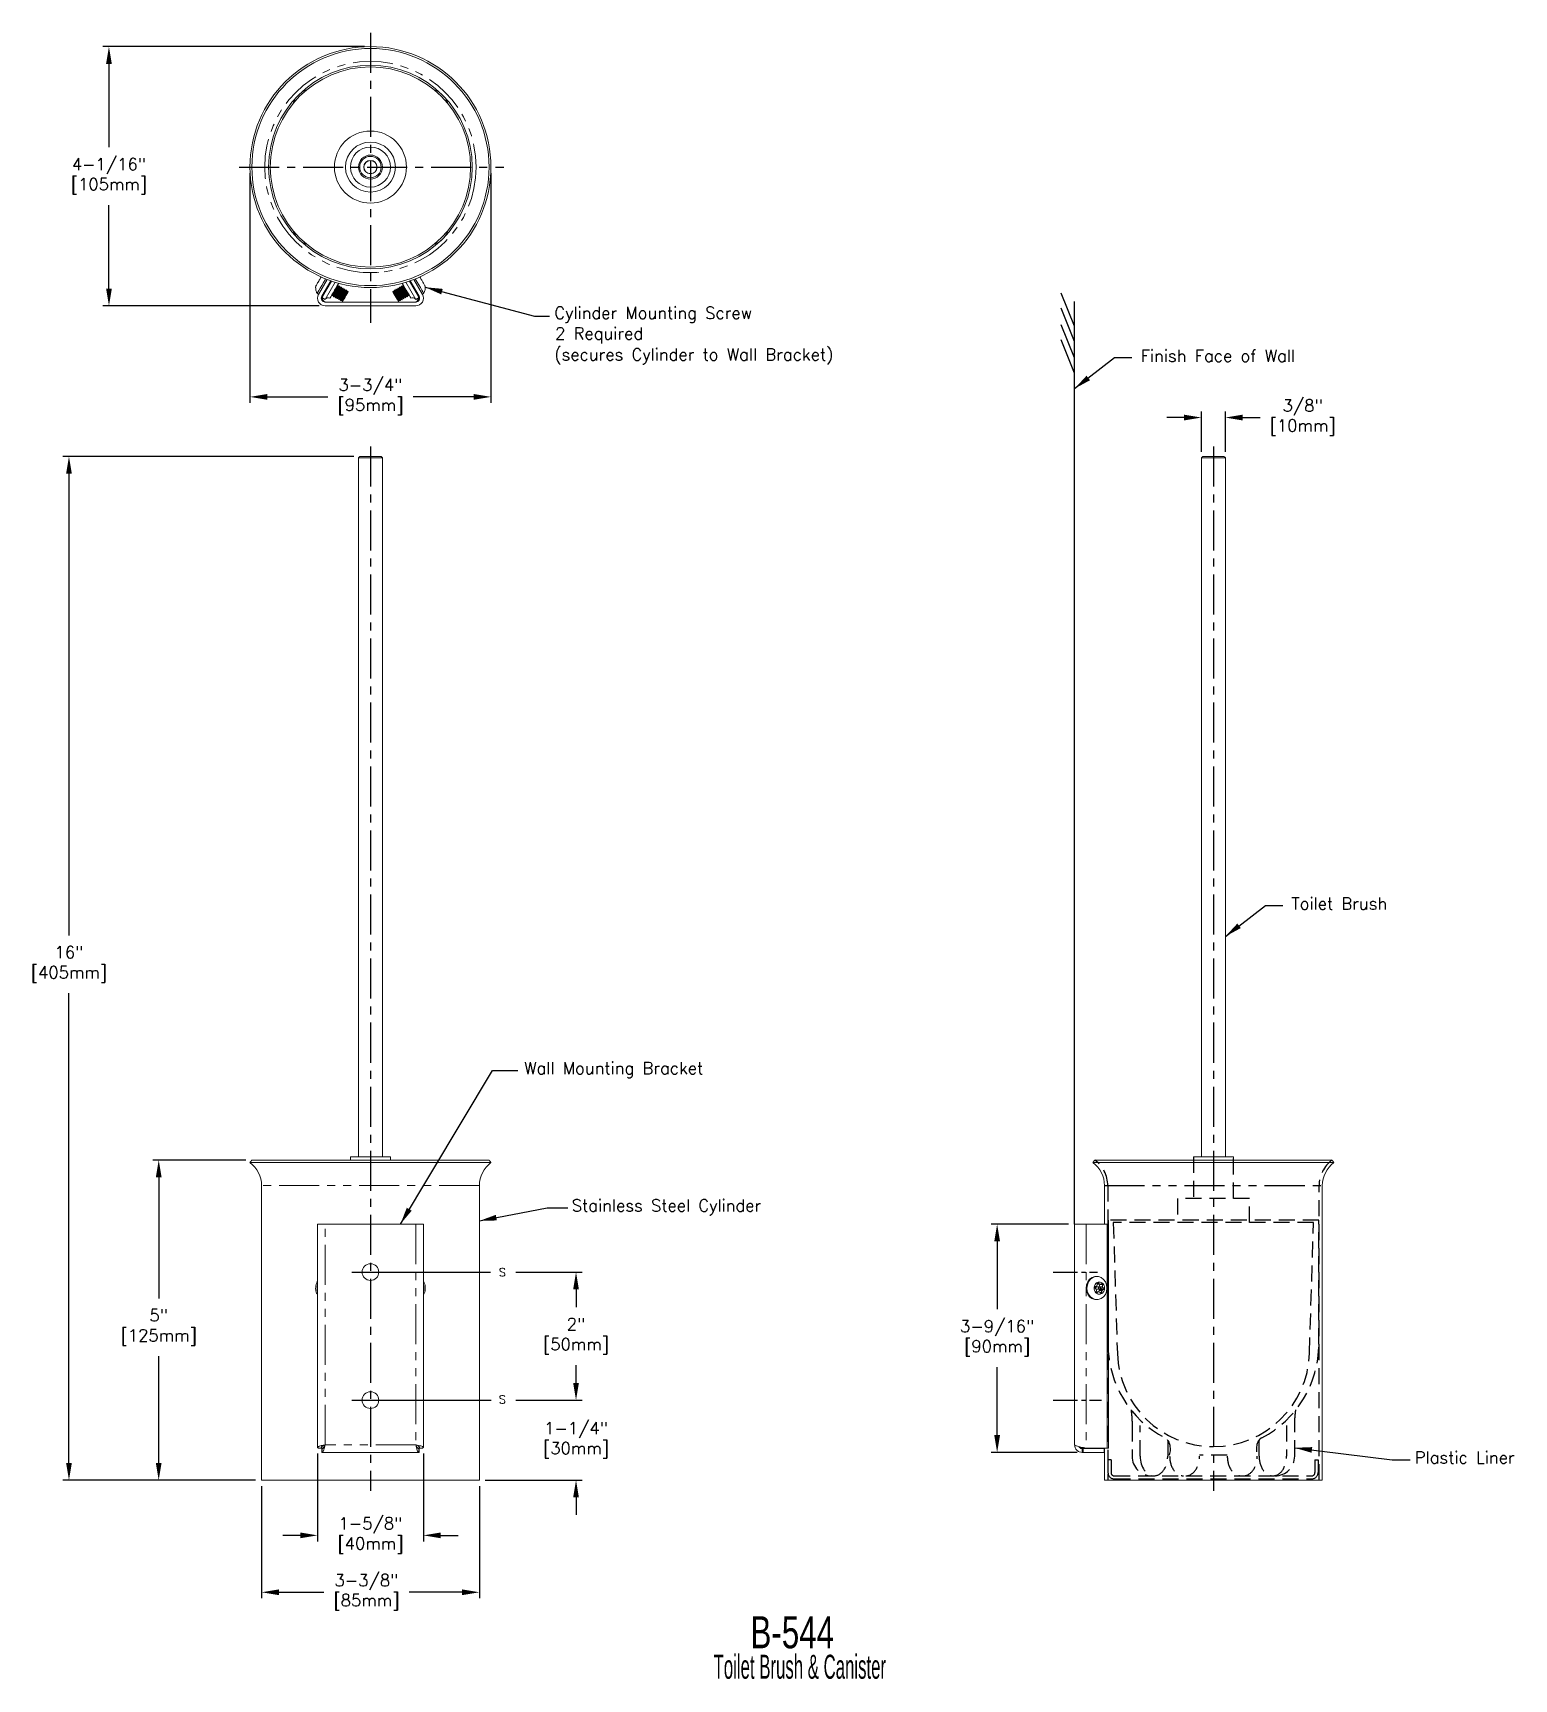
# Model space of a CAD drawing. Header units: inches. Extents: x 8.9 to 55.2, y -2.6 to 48.8.
import ezdxf

# ---------------------------------------------------------------- set-up
doc = ezdxf.new("R2010")
doc.units = ezdxf.units.IN
doc.header["$MEASUREMENT"] = 0
doc.header["$PDSIZE"] = -1
for name, pattern in [('CENTER', [2, 1.25, -0.25, 0.25, -0.25]), ('CENTER2', [1.125, 0.75, -0.125, 0.125, -0.125]), ('DASHED', [0.75, 0.5, -0.25]), ('PHANTOM', [2.5, 1.25, -0.25, 0.25, -0.25, 0.25, -0.25])]:
    doc.linetypes.add(name, pattern=pattern)
doc.layers.add('Obj.', color=4, linetype='Continuous')
doc.layers.add('Obj_DIM', color=1, linetype='Continuous')
doc.styles.add('SLDTEXTSTYLE0', font='arial.ttf', dxfattribs={"width": 0.7, "height": 1})
doc.styles.add('SLDTEXTSTYLE1', font='arial.ttf', dxfattribs={"width": 0.5, "height": 0.75})
doc.styles.get("Standard").update_dxf_attribs({"font": 'romans.shx'})
doc.dimstyles.get("Standard").update_dxf_attribs({"dimscale": 3, "dimtxt": 0.125, "dimasz": 0.18, "dimexe": 0.0625, "dimexo": 0.0625, "dimgap": 0.09, "dimtad": 0, "dimtih": 1, "dimtoh": 1, "dimdec": 4, "dimlfac": 0.5, "dimzin": 4, "dimdsep": 46, "dimlunit": 5, "dimtxsty": 'Standard', "dimcen": 0, "dimadec": 0, "dimazin": 1, "dimtfac": 1, "dimtdec": 4, "dimtofl": 0, "dimtmove": 0, "dimatfit": 3, "dimfxl": 1, "dimfrac": 2, "dimtolj": 1, "dimtzin": 0, "dimarcsym": 0})

msp = doc.modelspace()

# ---------------------------------------------------------------- texts
at = {"layer": 'Obj_DIM'}
for s, height, p in [('Cylinder Mounting Screw', 0.375, (25.19505, 39.89395)), ('2 Required', 0.375, (25.21897, 39.2531)), ('(secures Cylinder to Wall Bracket)', 0.375, (25.19505, 38.59673)), ('Finish Face of Wall', 0.375, (43.50358, 38.5549)), ('Toilet Brush', 0.375, (48.21319, 21.44403)), ('Wall Mounting Bracket', 0.375, (24.25108, 16.3065)), ('Stainless Steel Cylinder', 0.375, (25.73937, 12.01604)), ('S', 0.25, (23.46479, 9.99187)), ('S', 0.25, (23.46479, 6.021)), ('Plastic Liner', 0.375, (52.06238, 4.14472))]:
    msp.add_text(s, height=height, dxfattribs=at).set_placement(p)
for s, height, style, width, p in [('B-544', 1, 'SLDTEXTSTYLE0', 0.7, (31.32043, -1.62734)), ('Toilet Brush & Canister', 0.75, 'SLDTEXTSTYLE1', 0.5, (30.16759, -2.57872))]:
    msp.add_text(s, height=height, dxfattribs=dict(at, style=style, width=width)).set_placement(p)

# ---------------------------------------------------------------- blocks, each defined once
blk = doc.blocks.new('*D4')
at = {"layer": 'Defpoints', "color": 0}
for p in [(16.053, 3.623), (22.853, 3.623), (22.853, 0.122)]:
    blk.add_point(p, dxfattribs=at)
at = {"layer": 'Obj_DIM', "color": 0, "lineweight": -2}
for p, q in [((16.053, 3.435), (16.053, -0.066)), ((22.853, 3.435), (22.853, -0.066)), ((16.593, 0.122), (17.995, 0.122)), ((22.313, 0.122), (20.66, 0.122))]:
    blk.add_line(p, q, dxfattribs=at)
at = {"layer": 'Obj_DIM', "color": 0}
for points in [[(16.593, 0.212), (16.593, 0.032), (16.053, 0.122)], [(22.313, 0.212), (22.313, 0.032), (22.853, 0.122)]]:
    blk.add_solid(points, dxfattribs=at)
at = {"layer": 'Obj_DIM', "color": 0, "insert": (19.328, 0.122), "char_height": 0.375, "attachment_point": 5}
blk.add_mtext('\\A1;3-3/8"\\P[85mm]', dxfattribs=at)
blk = doc.blocks.new('*D5')
at = {"layer": 'Defpoints', "color": 0}
for p in [(15.75, 13.623), (12.841, 3.623), (16.053, 3.623)]:
    blk.add_point(p, dxfattribs=at)
at = {"layer": 'Obj_DIM', "color": 0, "lineweight": -2}
for p, q in [((15.563, 13.623), (12.654, 13.623)), ((12.841, 13.083), (12.841, 9.301)), ((12.841, 4.163), (12.841, 7.493)), ((15.865, 3.623), (12.654, 3.623))]:
    blk.add_line(p, q, dxfattribs=at)
at = {"layer": 'Obj_DIM', "color": 0}
for points in [[(12.751, 13.083), (12.931, 13.083), (12.841, 13.623)], [(12.751, 4.163), (12.931, 4.163), (12.841, 3.623)]]:
    blk.add_solid(points, dxfattribs=at)
at = {"layer": 'Obj_DIM', "color": 0, "insert": (12.841, 8.397), "char_height": 0.375, "attachment_point": 5}
blk.add_mtext('\\A1;5"\\P[125mm]', dxfattribs=at)
blk = doc.blocks.new('*D6')
at = {"layer": 'Defpoints', "color": 0}
for p in [(19.118, 35.596), (10.038, 3.623), (16.053, 3.623)]:
    blk.add_point(p, dxfattribs=at)
at = {"layer": 'Obj_DIM', "color": 0, "lineweight": -2}
for p, q in [((18.93, 35.596), (9.851, 35.596)), ((10.038, 35.056), (10.038, 20.639)), ((10.038, 4.163), (10.038, 18.831)), ((15.865, 3.623), (9.851, 3.623))]:
    blk.add_line(p, q, dxfattribs=at)
at = {"layer": 'Obj_DIM', "color": 0}
for points in [[(9.948, 35.056), (10.128, 35.056), (10.038, 35.596)], [(9.948, 4.163), (10.128, 4.163), (10.038, 3.623)]]:
    blk.add_solid(points, dxfattribs=at)
at = {"layer": 'Obj_DIM', "color": 0, "insert": (10.038, 19.735), "char_height": 0.375, "attachment_point": 5}
blk.add_mtext('\\A1;16"\\P[405mm]', dxfattribs=at)
blk = doc.blocks.new('*D8')
at = {"layer": 'Defpoints', "color": 0}
for p in [(23.804, 10.123), (25.872, 10.123), (23.804, 6.123)]:
    blk.add_point(p, dxfattribs=at)
at = {"layer": 'Obj_DIM', "color": 0, "lineweight": -2}
for p, q in [((23.991, 10.123), (26.06, 10.123)), ((25.872, 9.583), (25.872, 9.026)), ((25.872, 6.663), (25.872, 7.219)), ((23.991, 6.123), (26.06, 6.123))]:
    blk.add_line(p, q, dxfattribs=at)
at = {"layer": 'Obj_DIM', "color": 0}
for points in [[(25.782, 9.583), (25.962, 9.583), (25.872, 10.123)], [(25.782, 6.663), (25.962, 6.663), (25.872, 6.123)]]:
    blk.add_solid(points, dxfattribs=at)
at = {"layer": 'Obj_DIM', "color": 0, "insert": (25.872, 8.123), "char_height": 0.375, "attachment_point": 5}
blk.add_mtext('\\A1;2"\\P[50mm]', dxfattribs=at)
blk = doc.blocks.new('*D9')
at = {"layer": 'Defpoints', "color": 0, "ltscale": 2}
for p in [(23.804, 6.123), (25.872, 6.123), (22.853, 3.623)]:
    blk.add_point(p, dxfattribs=at)
at = {"layer": 'Obj_DIM', "color": 0, "lineweight": -2, "ltscale": 2}
for p, q in [((25.872, 6.663), (25.872, 7.203)), ((23.991, 6.123), (26.06, 6.123)), ((23.04, 3.623), (26.06, 3.623)), ((25.872, 3.083), (25.872, 2.543))]:
    blk.add_line(p, q, dxfattribs=at)
at = {"layer": 'Obj_DIM', "color": 0, "ltscale": 2}
for points in [[(25.782, 6.663), (25.962, 6.663), (25.872, 6.123)], [(25.782, 3.083), (25.962, 3.083), (25.872, 3.623)]]:
    blk.add_solid(points, dxfattribs=at)
at = {"layer": 'Obj_DIM', "color": 0, "ltscale": 2, "insert": (25.872, 4.873), "char_height": 0.375, "attachment_point": 5}
blk.add_mtext('\\A1;1-1/4"\\P[30mm]', dxfattribs=at)
blk = doc.blocks.new('*D10')
at = {"layer": 'Defpoints', "color": 0}
for p in [(15.69, 44.637), (23.216, 44.637), (23.216, 37.459)]:
    blk.add_point(p, dxfattribs=at)
at = {"layer": 'Obj_DIM', "color": 0, "lineweight": -2}
for p, q in [((15.69, 44.449), (15.69, 37.272)), ((23.216, 44.449), (23.216, 37.272)), ((16.23, 37.459), (18.12, 37.459)), ((22.676, 37.459), (20.785, 37.459))]:
    blk.add_line(p, q, dxfattribs=at)
at = {"layer": 'Obj_DIM', "color": 0}
for points in [[(16.23, 37.549), (16.23, 37.369), (15.69, 37.459)], [(22.676, 37.549), (22.676, 37.369), (23.216, 37.459)]]:
    blk.add_solid(points, dxfattribs=at)
at = {"layer": 'Obj_DIM', "color": 0, "insert": (19.453, 37.459), "char_height": 0.375, "attachment_point": 5}
blk.add_mtext('\\A1;3-3/4"\\P[95mm]', dxfattribs=at)
blk = doc.blocks.new('*D12')
at = {"layer": 'Defpoints', "color": 0}
for p in [(17.799, 4.649), (21.107, 4.649), (21.107, 1.899)]:
    blk.add_point(p, dxfattribs=at)
at = {"layer": 'Obj_DIM', "color": 0, "lineweight": -2}
for p, q in [((17.799, 4.461), (17.799, 1.711)), ((21.107, 4.461), (21.107, 1.711)), ((17.259, 1.899), (16.719, 1.899)), ((21.647, 1.899), (22.187, 1.899))]:
    blk.add_line(p, q, dxfattribs=at)
at = {"layer": 'Obj_DIM', "color": 0}
for points in [[(17.259, 1.989), (17.259, 1.809), (17.799, 1.899)], [(21.647, 1.989), (21.647, 1.809), (21.107, 1.899)]]:
    blk.add_solid(points, dxfattribs=at)
at = {"layer": 'Obj_DIM', "color": 0, "insert": (19.453, 1.899), "char_height": 0.375, "attachment_point": 5}
blk.add_mtext('\\A1;1-5/8"\\P[40mm]', dxfattribs=at)
blk = doc.blocks.new('*D13')
at = {"layer": 'Defpoints', "color": 0}
for p in [(19.453, 48.399), (11.287, 40.302), (18.038, 40.302)]:
    blk.add_point(p, dxfattribs=at)
at = {"layer": 'Obj_DIM', "color": 0, "lineweight": -2}
for p, q in [((19.265, 48.399), (11.1, 48.399)), ((11.287, 47.859), (11.287, 45.255)), ((11.287, 40.842), (11.287, 43.447)), ((17.85, 40.302), (11.1, 40.302))]:
    blk.add_line(p, q, dxfattribs=at)
at = {"layer": 'Obj_DIM', "color": 0}
for points in [[(11.197, 47.859), (11.377, 47.859), (11.287, 48.399)], [(11.197, 40.842), (11.377, 40.842), (11.287, 40.302)]]:
    blk.add_solid(points, dxfattribs=at)
at = {"layer": 'Obj_DIM', "color": 0, "insert": (11.287, 44.351), "char_height": 0.375, "attachment_point": 5}
blk.add_mtext('\\A1;4-1/16"\\P[105mm]', dxfattribs=at)
blk = doc.blocks.new('*D14')
at = {"layer": 'Defpoints', "color": 0}
for p in [(41.441, 11.623), (39.022, 4.489), (41.712, 4.489)]:
    blk.add_point(p, dxfattribs=at)
at = {"layer": 'Obj_DIM', "color": 0, "lineweight": -2}
for p, q in [((41.253, 11.623), (38.834, 11.623)), ((39.022, 11.083), (39.022, 8.96)), ((39.022, 5.029), (39.022, 7.152)), ((41.524, 4.489), (38.834, 4.489))]:
    blk.add_line(p, q, dxfattribs=at)
at = {"layer": 'Obj_DIM', "color": 0}
for points in [[(38.932, 11.083), (39.112, 11.083), (39.022, 11.623)], [(38.932, 5.029), (39.112, 5.029), (39.022, 4.489)]]:
    blk.add_solid(points, dxfattribs=at)
at = {"layer": 'Obj_DIM', "color": 0, "insert": (39.022, 8.056), "char_height": 0.375, "attachment_point": 5}
blk.add_mtext('\\A1;3-9/16"\\P[90mm]', dxfattribs=at)
blk = doc.blocks.new('*D15')
at = {"layer": 'Defpoints', "color": 0}
for p in [(46.151, 36.813), (45.401, 35.556), (46.151, 35.556)]:
    blk.add_point(p, dxfattribs=at)
at = {"layer": 'Obj_DIM', "color": 0, "lineweight": -2}
for p, q in [((44.861, 36.813), (44.321, 36.813)), ((45.401, 35.743), (45.401, 37)), ((46.151, 35.743), (46.151, 37)), ((46.691, 36.813), (47.231, 36.813))]:
    blk.add_line(p, q, dxfattribs=at)
at = {"layer": 'Obj_DIM', "color": 0}
for points in [[(44.861, 36.903), (44.861, 36.723), (45.401, 36.813)], [(46.691, 36.903), (46.691, 36.723), (46.151, 36.813)]]:
    blk.add_solid(points, dxfattribs=at)
at = {"layer": 'Obj_DIM', "color": 0, "insert": (48.563, 36.813), "char_height": 0.375, "attachment_point": 5}
blk.add_mtext('\\A1;3/8"\\P[10mm]', dxfattribs=at)

# ---------------------------------------------------------------- dimensions: what is measured, and where the dimension line sits
at = {"layer": 'Obj_DIM'}
dim = msp.add_linear_dim(base=(11.28726, 40.30213), p1=(19.45295, 48.39936), p2=(18.03795, 40.30213), angle=90, text='4-1/16"\\P[105mm]', dimstyle='Standard', override={"dimpost": '"\\X'}, dxfattribs=at)
dim.commit()
dim.dimension.update_dxf_attribs({"geometry": '*D13', "text_midpoint": (11.28726, 44.35074)})
for base, p1, p2, text, picture, middle in [((23.21558, 37.45912), (15.69032, 44.63673), (23.21558, 44.63673), '3-3/4"\\P[95mm]', '*D10', (19.45295, 37.45912)), ((21.10715, 1.8989), (17.79875, 4.64887), (21.10715, 4.64887), '1-5/8"\\P[40mm]', '*D12', (19.45295, 1.8989)), ((22.85295, 0.12159), (16.05295, 3.62256), (22.85295, 3.62256), '3-3/8"\\P[85mm]', '*D4', (19.32795, 0.12159))]:
    dim = msp.add_linear_dim(base=base, p1=p1, p2=p2, text=text, dimstyle='Standard', override={"dimpost": '"\\X'}, dxfattribs=at)
    dim.commit()
    dim.dimension.update_dxf_attribs({"geometry": picture, "text_midpoint": middle, "dimtype": 160})
dim = msp.add_linear_dim(base=(46.15053, 36.81278), p1=(45.40053, 35.55559), p2=(46.15053, 35.55559), text='3/8"\\P[10mm]', dimstyle='Standard', override={"dimpost": '"\\X'}, dxfattribs=at)
dim.commit()
dim.dimension.update_dxf_attribs({"geometry": '*D15', "text_midpoint": (48.56303, 36.81278)})
for base, p1, p2, text, picture, middle in [((10.03803, 3.62256), (19.11795, 35.59559), (16.05295, 3.62256), '16"\\P[405mm]', '*D6', (10.03803, 19.73464)), ((12.84114, 3.62256), (15.75003, 13.62256), (16.05295, 3.62256), '5"\\P[125mm]', '*D5', (12.84114, 8.39739)), ((39.02181, 4.48876), (41.44092, 11.62256), (41.71164, 4.48876), '3-9/16"\\P[90mm]', '*D14', (39.02181, 8.05566)), ((25.87247, 10.12256), (23.80352, 6.12256), (23.80352, 10.12256), '2"\\P[50mm]', '*D8', (25.87247, 8.12256))]:
    dim = msp.add_linear_dim(base=base, p1=p1, p2=p2, angle=90, text=text, dimstyle='Standard', override={"dimpost": '"\\X'}, dxfattribs=at)
    dim.commit()
    dim.dimension.update_dxf_attribs({"geometry": picture, "text_midpoint": middle, "dimtype": 160})
at = {"layer": 'Obj_DIM', "ltscale": 2}
dim = msp.add_linear_dim(base=(25.87247, 6.12256), p1=(22.85295, 3.62256), p2=(23.80352, 6.12256), angle=90, text='1-1/4"\\P[30mm]', dimstyle='Standard', override={"dimpost": '"\\X'}, dxfattribs=at)
dim.commit()
dim.dimension.update_dxf_attribs({"geometry": '*D9', "text_midpoint": (25.87247, 4.87256)})

# ---------------------------------------------------------------- linework, layer by layer
at = {"layer": 'Obj.', "linetype": 'Continuous', "lineweight": 15}
for p, q in [((19.20295, 41.34621), (19.20295, 41.35624)), ((19.67623, 41.34429), (19.22967, 41.34429)), ((19.70295, 41.35624), (19.70295, 41.34621)), ((20.91032, 41.04635), (20.85363, 41.14453)), ((18.09932, 41.12603), (17.8308, 40.66093)), ((18.23292, 41.07739), (17.93348, 40.55874)), ((18.21327, 41.08419), (17.93437, 40.60113)), ((18.03305, 40.74374), (17.93437, 40.57284)), ((18.34922, 41.03963), (18.03705, 40.49894)), ((18.22688, 41.07947), (18.22305, 41.07283)), ((18.22413, 41.06218), (18.23292, 41.07739)), ((20.55668, 41.03963), (20.86885, 40.49894)), ((20.67298, 41.07739), (20.97243, 40.55874)), ((20.68177, 41.06218), (20.67298, 41.07739)), ((20.67903, 41.07947), (20.68286, 41.07283)), ((20.69263, 41.08419), (20.97153, 40.60113)), ((20.80658, 41.12603), (21.0751, 40.66093)), ((20.87286, 40.74374), (20.97153, 40.57284)), ((17.93348, 40.55874), (18.03705, 40.49894)), ((17.93437, 40.57284), (17.93701, 40.56487)), ((17.94035, 40.55478), (17.94479, 40.54133)), ((18.03795, 40.42173), (20.86795, 40.42173)), ((18.03795, 40.30213), (20.86795, 40.30213)), ((20.97243, 40.55874), (20.86885, 40.49894)), ((20.96111, 40.54133), (20.96556, 40.55478)), ((20.96889, 40.56487), (20.97153, 40.57284)), ((19.82795, 35.55559), (19.07795, 35.55559)), ((19.11795, 35.59559), (19.78795, 35.59559)), ((46.15053, 35.55559), (45.40053, 35.55559)), ((45.44053, 35.59559), (46.11053, 35.59559)), ((23.21558, 13.54234), (15.69032, 13.54234)), ((23.15587, 13.62256), (15.75003, 13.62256)), ((18.82795, 13.72059), (20.07795, 13.72059)), ((49.53815, 13.54234), (42.0129, 13.54234)), ((49.47845, 13.62256), (42.07261, 13.62256)), ((45.15053, 13.72059), (46.40053, 13.72059)), ((17.79875, 11.62256), (18.03795, 11.62256)), ((17.93437, 11.62256), (17.91835, 11.62256)), ((18.03795, 11.62256), (20.86795, 11.62256)), ((20.86795, 11.62256), (21.10715, 11.62256)), ((20.98755, 11.62256), (20.97153, 11.62256)), ((41.44092, 11.62256), (41.79972, 11.62256)), ((41.44092, 11.62256), (41.44092, 4.72796)), ((42.46037, 11.62256), (41.79972, 11.62256)), ((42.46037, 11.62256), (42.50039, 11.62256)), ((42.46037, 4.6225), (42.46037, 11.62256)), ((42.50039, 11.62256), (42.50039, 4.62256)), ((42.18399, 9.77528), (42.15094, 9.77528)), ((42.06777, 9.26552), (42.09277, 9.26552)), ((42.11396, 9.26156), (42.06777, 9.26552)), ((42.12193, 9.48695), (42.1467, 9.48695)), ((42.12403, 9.58834), (42.21053, 9.58834)), ((42.12403, 9.58834), (42.12846, 9.58796)), ((42.23045, 9.74233), (42.14783, 9.74233)), ((42.21054, 9.54718), (42.29704, 9.54718)), ((42.31253, 9.66695), (42.22603, 9.66695)), ((42.31402, 9.72988), (42.22752, 9.72988)), ((42.23219, 9.48649), (42.28253, 9.48649)), ((42.34498, 9.57716), (42.25848, 9.57716)), ((42.35079, 9.6221), (42.2643, 9.6221)), ((17.93348, 4.67424), (17.93348, 4.62256)), ((18.03705, 4.72758), (18.03705, 4.72615)), ((20.97243, 4.67326), (20.97243, 4.62256)), ((41.63774, 4.65787), (41.63774, 4.62256)), ((41.69754, 4.6415), (41.69754, 4.62256)), ((17.93348, 4.62256), (17.97255, 4.62256)), ((17.93437, 4.6225), (17.9725, 4.6225)), ((17.93437, 4.48876), (17.93437, 4.60836)), ((17.93437, 4.60836), (17.94479, 4.60836)), ((17.94479, 4.48876), (17.93437, 4.48876)), ((20.96111, 4.48876), (17.94479, 4.48876)), ((20.97243, 4.62256), (20.93324, 4.62256)), ((20.97153, 4.6225), (20.93329, 4.6225)), ((20.96111, 4.60836), (20.97153, 4.60836)), ((20.96111, 4.48876), (20.97153, 4.48876)), ((20.97153, 4.60836), (20.97153, 4.48876)), ((41.69754, 4.62256), (41.63774, 4.62256)), ((41.68012, 4.60836), (41.71164, 4.60836)), ((41.68012, 4.48876), (41.71164, 4.48876)), ((41.69754, 4.62256), (41.72614, 4.62256)), ((41.71164, 4.60836), (41.71164, 4.48876)), ((42.36052, 4.60836), (41.71164, 4.60836)), ((41.71164, 4.48876), (42.36052, 4.48876)), ((41.79972, 4.6225), (42.46037, 4.6225)), ((42.36052, 4.48876), (42.36052, 4.60836)), ((42.50039, 4.62256), (42.46037, 4.62256)), ((22.85295, 3.62256), (16.05295, 3.62256)), ((49.17553, 3.62256), (42.37553, 3.62256))]:
    msp.add_line(p, q, dxfattribs=at)
at = {"layer": 'Obj.', "linetype": 'DASHED'}
for p, q in [((45.15053, 13.72059), (45.15053, 12.42059)), ((46.40053, 12.42059), (46.40053, 13.72059)), ((42.47553, 12.82353), (42.47553, 3.62256)), ((46.90053, 12.42059), (44.65053, 12.42059)), ((44.65053, 12.42059), (44.65053, 11.67059)), ((46.90053, 11.67059), (46.90053, 12.42059)), ((49.07553, 3.62256), (49.07553, 12.82353)), ((49.06553, 11.74816), (42.48553, 11.74816)), ((42.48553, 11.74816), (42.48553, 7.86816)), ((48.90229, 11.67059), (42.64876, 11.67059)), ((42.64876, 11.67059), (42.77553, 7.57908)), ((48.77553, 7.57908), (48.90229, 11.67059)), ((49.06553, 7.86816), (49.06553, 11.74816)), ((43.23626, 5.33079), (43.23626, 4.37016)), ((43.49122, 4.37016), (43.49122, 5.33079)), ((48.05984, 5.33079), (48.05984, 4.37016)), ((48.3148, 4.37016), (48.3148, 5.33079)), ((44.34889, 4.87391), (44.34889, 4.37016)), ((47.20216, 4.37016), (47.20216, 4.87391)), ((42.48309, 4.25816), (42.48309, 3.86256)), ((42.57869, 4.25816), (42.48309, 4.25816)), ((42.57869, 4.25816), (42.57869, 3.85816)), ((46.20828, 4.40556), (45.34278, 4.40556)), ((48.94749, 4.25816), (48.94749, 3.85816)), ((48.94749, 4.25816), (49.04309, 4.25816)), ((49.04309, 4.25816), (49.04309, 3.86256)), ((42.67869, 3.75816), (48.84749, 3.75816)), ((42.68309, 3.66256), (48.84309, 3.66256))]:
    msp.add_line(p, q, dxfattribs=at)
at = {"layer": 'Obj.', "linetype": 'PHANTOM', "lineweight": 15}
for p, q in [((22.85295, 12.82337), (16.05295, 12.82337)), ((41.79972, 11.62256), (41.79972, 4.6225))]:
    msp.add_line(p, q, dxfattribs=at)
at = {"layer": 'Obj.', "linetype": 'PHANTOM'}
msp.add_line((42.37553, 12.82337), (49.17553, 12.82337), dxfattribs=at)
at = {"layer": 'Obj.', "linetype": 'PHANTOM', "lineweight": 0}
for p, q in [((18.03795, 4.72796), (18.03795, 11.62256)), ((20.86795, 11.62256), (20.86795, 4.72796)), ((20.86795, 4.72796), (18.03795, 4.72796))]:
    msp.add_line(p, q, dxfattribs=at)
at = {"layer": 'Obj.', "linetype": 'Continuous', "lineweight": 15, "flags": 128}
for points in [[(18.05227, 41.14453), (18.03463, 41.11397), (17.9846, 41.02733), (17.93331, 40.93848), (17.8849, 40.85463), (17.84329, 40.78257), (17.81187, 40.72814), (17.79317, 40.69574), (17.78842, 40.68753)], [(17.93348, 40.55874), (17.94089, 40.57159), (17.96259, 40.60917), (17.99697, 40.66871), (18.04146, 40.74578), (18.04282, 40.74813)], [(18.18048, 41.01222), (18.1473, 40.95474), (18.11032, 40.89069), (18.07517, 40.82982), (18.04722, 40.7814), (18.0307, 40.75279), (18.02737, 40.74702)], [(18.18725, 41.00831), (18.15406, 40.95084), (18.11708, 40.88679), (18.08194, 40.82592), (18.05398, 40.77749), (18.03746, 40.74888), (18.03413, 40.74312)], [(18.21737, 41.07611), (18.2166, 41.07478), (18.20482, 41.05437), (18.18048, 41.01222)], [(18.22413, 41.07221), (18.22337, 41.07088), (18.21158, 41.05046), (18.18725, 41.00831)], [(18.45889, 41.00779), (18.45004, 40.99246), (18.41806, 40.93707), (18.37776, 40.86727), (18.3331, 40.7899), (18.28843, 40.71254), (18.24813, 40.64274), (18.21615, 40.58735), (18.19562, 40.55179), (18.18855, 40.53954)], [(18.40375, 40.88331), (18.37057, 40.82584), (18.33359, 40.76179), (18.29845, 40.70092), (18.27049, 40.65249), (18.25397, 40.62388), (18.25064, 40.61812)], [(18.41164, 40.85008), (18.38554, 40.80489), (18.35647, 40.75453), (18.32883, 40.70666), (18.30685, 40.66859), (18.29386, 40.64609), (18.29124, 40.64156)], [(18.45111, 40.85597), (18.41793, 40.79849), (18.38095, 40.73444), (18.34581, 40.67357), (18.31785, 40.62515), (18.30133, 40.59654), (18.298, 40.59077)], [(18.4184, 40.84618), (18.3923, 40.80099), (18.36323, 40.75062), (18.33559, 40.70276), (18.31361, 40.66468), (18.30062, 40.64219), (18.298, 40.63765)], [(18.45788, 40.85206), (18.4247, 40.79459), (18.38772, 40.73054), (18.35257, 40.66967), (18.32461, 40.62124), (18.3081, 40.59263), (18.30477, 40.58687)], [(18.46576, 40.81883), (18.43967, 40.77364), (18.41059, 40.72328), (18.38296, 40.67541), (18.36097, 40.63734), (18.34799, 40.61484), (18.34537, 40.61031)], [(18.50524, 40.82472), (18.47206, 40.76724), (18.43508, 40.70319), (18.39993, 40.64232), (18.37197, 40.5939), (18.35546, 40.56529), (18.35213, 40.55952)], [(18.47252, 40.81493), (18.44643, 40.76974), (18.41735, 40.71937), (18.38972, 40.67151), (18.36773, 40.63343), (18.35475, 40.61094), (18.35213, 40.6064)], [(18.51201, 40.82081), (18.47882, 40.76334), (18.44184, 40.69929), (18.4067, 40.63842), (18.37874, 40.58999), (18.36222, 40.56138), (18.35889, 40.55562)], [(18.51989, 40.78758), (18.4938, 40.74239), (18.46472, 40.69203), (18.43708, 40.64416), (18.4151, 40.60609), (18.40211, 40.58359), (18.39949, 40.57906)], [(18.44064, 40.94721), (18.43987, 40.94588), (18.42809, 40.92546), (18.40375, 40.88331)], [(18.55937, 40.79347), (18.52618, 40.73599), (18.4892, 40.67194), (18.45406, 40.61107), (18.4261, 40.56265), (18.40958, 40.53404), (18.40626, 40.52827)], [(18.52665, 40.78368), (18.50056, 40.73849), (18.47148, 40.68812), (18.44385, 40.64026), (18.42186, 40.60218), (18.40887, 40.57969), (18.40626, 40.57515)], [(18.44064, 40.90032), (18.44004, 40.89928), (18.43077, 40.88323), (18.41164, 40.85008)], [(18.56613, 40.78956), (18.53295, 40.73209), (18.49597, 40.66804), (18.46083, 40.60717), (18.43287, 40.55874), (18.41635, 40.53013), (18.41302, 40.52437)], [(18.4474, 40.89642), (18.4468, 40.89538), (18.43753, 40.87933), (18.4184, 40.84618)], [(18.488, 40.91986), (18.48723, 40.91853), (18.47545, 40.89812), (18.45111, 40.85597)], [(18.57401, 40.75633), (18.54792, 40.71114), (18.51885, 40.66078), (18.49121, 40.61291), (18.46923, 40.57484), (18.45624, 40.55234), (18.45362, 40.54781)], [(18.49477, 40.91596), (18.494, 40.91463), (18.48222, 40.89421), (18.45788, 40.85206)], [(18.61349, 40.76222), (18.58031, 40.70474), (18.54333, 40.64069), (18.50819, 40.57982), (18.48023, 40.5314), (18.46371, 40.50279), (18.46038, 40.49702)], [(18.58078, 40.75243), (18.55468, 40.70724), (18.52561, 40.65687), (18.49797, 40.60901), (18.47599, 40.57093), (18.463, 40.54844), (18.46038, 40.5439)], [(18.49477, 40.86907), (18.49416, 40.86803), (18.4849, 40.85198), (18.46576, 40.81883)], [(18.62026, 40.75831), (18.58708, 40.70084), (18.5501, 40.63679), (18.51495, 40.57592), (18.48699, 40.52749), (18.47048, 40.49888), (18.46715, 40.49312)], [(18.50153, 40.86517), (18.50093, 40.86413), (18.49166, 40.84808), (18.47252, 40.81493)], [(18.54213, 40.88861), (18.54136, 40.88728), (18.52958, 40.86687), (18.50524, 40.82472)], [(18.62814, 40.72508), (18.60205, 40.67989), (18.57297, 40.62953), (18.54534, 40.58166), (18.52335, 40.54359), (18.51037, 40.52109), (18.50775, 40.51656)], [(18.54889, 40.88471), (18.54813, 40.88338), (18.53634, 40.86296), (18.51201, 40.82081)], [(18.66662, 40.73067), (18.63365, 40.67357), (18.59691, 40.60994), (18.562, 40.54947), (18.53422, 40.50136), (18.51782, 40.47293), (18.51451, 40.46721)], [(18.6349, 40.72118), (18.60881, 40.67599), (18.57973, 40.62562), (18.5521, 40.57776), (18.53011, 40.53968), (18.51713, 40.51719), (18.51451, 40.51265)], [(18.54889, 40.83782), (18.54829, 40.83678), (18.53902, 40.82073), (18.51989, 40.78758)], [(18.52522, 40.46414), (18.52848, 40.46979), (18.54465, 40.4978), (18.57203, 40.54522), (18.60645, 40.60483), (18.64266, 40.66755), (18.67515, 40.72383)], [(18.55566, 40.83392), (18.55505, 40.83288), (18.54579, 40.81683), (18.52665, 40.78368)], [(18.59626, 40.85736), (18.59549, 40.85603), (18.5837, 40.83562), (18.55937, 40.79347)], [(18.56187, 40.48531), (18.56449, 40.48984), (18.57748, 40.51234), (18.59946, 40.55041), (18.6271, 40.59828), (18.65618, 40.64864), (18.68227, 40.69383)], [(18.60302, 40.85346), (18.60225, 40.85213), (18.59047, 40.83171), (18.56613, 40.78956)], [(18.56864, 40.45172), (18.5717, 40.45704), (18.58693, 40.4834), (18.61269, 40.52803), (18.64508, 40.58413), (18.67916, 40.64316), (18.70974, 40.69613)], [(18.56864, 40.4814), (18.57125, 40.48594), (18.58424, 40.50843), (18.60622, 40.54651), (18.63386, 40.59437), (18.66294, 40.64474), (18.68903, 40.68993)], [(18.60302, 40.80657), (18.60242, 40.80553), (18.59315, 40.78948), (18.57401, 40.75633)], [(18.60978, 40.80267), (18.60918, 40.80163), (18.59991, 40.78558), (18.58078, 40.75243)], [(18.5849, 40.44707), (18.5879, 40.45226), (18.60276, 40.47801), (18.62793, 40.52159), (18.65955, 40.57638), (18.69284, 40.63402), (18.7227, 40.68575)], [(18.65038, 40.82611), (18.64961, 40.82478), (18.63783, 40.80437), (18.61349, 40.76222)], [(18.65715, 40.82221), (18.65638, 40.82088), (18.6446, 40.80046), (18.62026, 40.75831)], [(18.65715, 40.77532), (18.65654, 40.77428), (18.64728, 40.75823), (18.62814, 40.72508)], [(18.66391, 40.77142), (18.6633, 40.77038), (18.65404, 40.75433), (18.6349, 40.72118)], [(18.70327, 40.79414), (18.7025, 40.79282), (18.6908, 40.77255), (18.66662, 40.73067)], [(18.71127, 40.7864), (18.71052, 40.7851), (18.69898, 40.76511), (18.67515, 40.72383)], [(18.71127, 40.74407), (18.71067, 40.74303), (18.7014, 40.72698), (18.68227, 40.69383)], [(18.71804, 40.74017), (18.71743, 40.73913), (18.70817, 40.72308), (18.68903, 40.68993)], [(18.74374, 40.75501), (18.74303, 40.75379), (18.73217, 40.73497), (18.70974, 40.69613)], [(18.7559, 40.74325), (18.75521, 40.74205), (18.7446, 40.72368), (18.7227, 40.68575)], [(20.15, 40.74325), (20.15254, 40.73885), (20.16678, 40.7142), (20.19147, 40.67142), (20.22287, 40.61704)], [(20.16216, 40.75501), (20.16477, 40.7505), (20.17934, 40.72526), (20.20463, 40.68146), (20.23678, 40.62577)], [(20.18787, 40.74017), (20.19009, 40.73633), (20.20252, 40.71479), (20.2241, 40.67742), (20.25153, 40.6299)], [(20.19463, 40.7864), (20.19739, 40.78161), (20.21288, 40.75479), (20.23975, 40.70825), (20.27391, 40.64908)], [(20.19463, 40.74407), (20.19685, 40.74023), (20.20928, 40.71869), (20.23086, 40.68132), (20.25829, 40.63381)], [(20.28307, 40.65483), (20.24841, 40.71486), (20.22115, 40.76207), (20.20544, 40.78929), (20.20264, 40.79414)], [(20.33727, 40.45172), (20.33631, 40.45339), (20.32477, 40.47338), (20.3018, 40.51316), (20.2709, 40.56667), (20.23678, 40.62577)], [(20.30566, 40.66115), (20.27823, 40.70867), (20.25665, 40.74604), (20.24421, 40.76758), (20.24199, 40.77142)], [(20.32972, 40.68197), (20.29483, 40.7424), (20.26739, 40.78992), (20.25158, 40.81731), (20.24876, 40.82221)], [(20.31242, 40.66506), (20.28499, 40.71257), (20.26341, 40.74994), (20.25098, 40.77148), (20.24876, 40.77532)], [(20.33727, 40.4814), (20.33645, 40.48282), (20.3266, 40.49988), (20.30701, 40.53382), (20.28064, 40.57948), (20.25153, 40.6299)], [(20.33649, 40.68588), (20.3016, 40.7463), (20.27416, 40.79383), (20.25834, 40.82122), (20.25552, 40.82611)], [(20.34403, 40.48531), (20.34321, 40.48673), (20.33336, 40.50378), (20.31377, 40.53772), (20.28741, 40.58338), (20.25829, 40.63381)], [(20.38068, 40.46414), (20.37966, 40.46591), (20.3674, 40.48715), (20.343, 40.52942), (20.31017, 40.58628), (20.27391, 40.64908)], [(20.39139, 40.46721), (20.39036, 40.469), (20.37792, 40.49055), (20.35316, 40.53343), (20.31985, 40.59112), (20.28307, 40.65483)], [(20.35979, 40.6924), (20.33235, 40.73992), (20.31078, 40.77729), (20.29834, 40.79883), (20.29612, 40.80267)], [(20.38385, 40.71322), (20.34896, 40.77365), (20.32152, 40.82117), (20.30571, 40.84856), (20.30288, 40.85346)], [(20.36655, 40.69631), (20.33911, 40.74382), (20.31754, 40.78119), (20.3051, 40.80273), (20.30288, 40.80657)], [(20.39139, 40.51265), (20.39057, 40.51407), (20.38073, 40.53113), (20.36113, 40.56507), (20.33477, 40.61073), (20.30566, 40.66115)], [(20.39061, 40.71713), (20.35573, 40.77755), (20.32829, 40.82508), (20.31247, 40.85247), (20.30965, 40.85736)], [(20.39816, 40.51656), (20.39734, 40.51798), (20.38749, 40.53503), (20.36789, 40.56897), (20.34153, 40.61463), (20.31242, 40.66506)], [(20.43876, 40.49312), (20.43771, 40.49492), (20.42519, 40.51661), (20.40027, 40.55978), (20.36674, 40.61784), (20.32972, 40.68197)], [(20.44552, 40.49702), (20.44448, 40.49883), (20.43196, 40.52052), (20.40703, 40.56368), (20.37351, 40.62175), (20.33649, 40.68588)], [(20.41391, 40.72365), (20.38648, 40.77117), (20.3649, 40.80854), (20.35247, 40.83008), (20.35025, 40.83392)], [(20.43797, 40.74447), (20.40309, 40.8049), (20.37565, 40.85242), (20.35983, 40.87981), (20.35701, 40.88471)], [(20.42067, 40.72756), (20.39324, 40.77507), (20.37166, 40.81244), (20.35923, 40.83398), (20.35701, 40.83782)], [(20.44552, 40.5439), (20.4447, 40.54532), (20.43485, 40.56238), (20.41526, 40.59632), (20.3889, 40.64198), (20.35979, 40.6924)], [(20.44474, 40.74838), (20.40985, 40.8088), (20.38241, 40.85633), (20.3666, 40.88372), (20.36377, 40.88861)], [(20.45228, 40.54781), (20.45146, 40.54923), (20.44162, 40.56628), (20.42202, 40.60022), (20.39566, 40.64588), (20.36655, 40.69631)], [(20.49288, 40.52437), (20.49184, 40.52617), (20.47932, 40.54786), (20.4544, 40.59103), (20.42087, 40.64909), (20.38385, 40.71322)], [(20.49965, 40.52827), (20.49861, 40.53008), (20.48608, 40.55177), (20.46116, 40.59493), (20.42764, 40.653), (20.39061, 40.71713)], [(20.46804, 40.7549), (20.44061, 40.80242), (20.41903, 40.83979), (20.40659, 40.86133), (20.40437, 40.86517)], [(20.4921, 40.77572), (20.45721, 40.83615), (20.42977, 40.88367), (20.41396, 40.91106), (20.41113, 40.91596)], [(20.4748, 40.75881), (20.44737, 40.80632), (20.42579, 40.84369), (20.41336, 40.86523), (20.41113, 40.86907)], [(20.49965, 40.57515), (20.49883, 40.57657), (20.48898, 40.59363), (20.46939, 40.62757), (20.44302, 40.67323), (20.41391, 40.72365)], [(20.49887, 40.77963), (20.46398, 40.84005), (20.43654, 40.88758), (20.42072, 40.91497), (20.4179, 40.91986)], [(20.50641, 40.57906), (20.50559, 40.58048), (20.49574, 40.59753), (20.47615, 40.63147), (20.44979, 40.67713), (20.42067, 40.72756)], [(20.54701, 40.55562), (20.54597, 40.55742), (20.53344, 40.57911), (20.50852, 40.62228), (20.475, 40.68034), (20.43797, 40.74447)], [(20.55377, 40.55952), (20.55273, 40.56133), (20.54021, 40.58302), (20.51529, 40.62618), (20.48176, 40.68425), (20.44474, 40.74838)], [(20.44701, 41.00779), (20.45586, 40.99246), (20.48784, 40.93707), (20.52814, 40.86727), (20.57281, 40.7899), (20.61748, 40.71254), (20.65777, 40.64274), (20.68975, 40.58735), (20.71028, 40.55179), (20.71736, 40.53954)], [(20.52216, 40.78615), (20.49473, 40.83367), (20.47316, 40.87104), (20.46072, 40.89258), (20.4585, 40.89642)], [(20.54623, 40.80697), (20.51134, 40.8674), (20.4839, 40.91492), (20.46809, 40.94231), (20.46526, 40.94721)], [(20.52893, 40.79006), (20.50149, 40.83757), (20.47992, 40.87494), (20.46748, 40.89648), (20.46526, 40.90032)], [(20.55377, 40.6064), (20.55295, 40.60782), (20.54311, 40.62488), (20.52351, 40.65882), (20.49715, 40.70448), (20.46804, 40.7549)], [(20.56053, 40.61031), (20.55972, 40.61173), (20.54987, 40.62878), (20.53027, 40.66272), (20.50391, 40.70838), (20.4748, 40.75881)], [(20.60113, 40.58687), (20.60009, 40.58867), (20.58757, 40.61036), (20.56265, 40.65353), (20.52912, 40.71159), (20.4921, 40.77572)], [(20.6079, 40.59077), (20.60686, 40.59258), (20.59434, 40.61427), (20.56941, 40.65743), (20.53589, 40.7155), (20.49887, 40.77963)], [(20.6079, 40.63765), (20.60708, 40.63907), (20.59723, 40.65613), (20.57764, 40.69007), (20.55128, 40.73573), (20.52216, 40.78615)], [(20.61466, 40.64156), (20.61384, 40.64298), (20.60399, 40.66003), (20.5844, 40.69397), (20.55804, 40.73963), (20.52893, 40.79006)], [(20.65526, 40.61812), (20.65422, 40.61992), (20.6417, 40.64161), (20.61678, 40.68478), (20.58325, 40.74284), (20.54623, 40.80697)], [(20.76273, 40.93197), (20.72785, 40.9924), (20.70041, 41.03992), (20.68459, 41.06731), (20.68177, 41.07221)], [(20.7695, 40.93588), (20.73461, 40.9963), (20.70717, 41.04383), (20.69136, 41.07122), (20.68853, 41.07611)], [(20.87177, 40.74312), (20.87073, 40.74492), (20.8582, 40.76661), (20.83328, 40.80978), (20.79976, 40.86784), (20.76273, 40.93197)], [(20.87853, 40.74702), (20.87749, 40.74883), (20.86497, 40.77052), (20.84005, 40.81368), (20.80652, 40.87175), (20.7695, 40.93588)], [(20.97243, 40.55874), (20.96501, 40.57159), (20.94331, 40.60917), (20.90894, 40.66871), (20.86444, 40.74578), (20.86308, 40.74813)], [(21.11748, 40.68753), (21.11748, 40.68753), (21.10989, 40.70068), (21.08829, 40.73809), (21.05444, 40.79673), (21.01106, 40.87185), (20.96169, 40.95736), (20.91032, 41.04635)], [(20.321, 40.44707), (20.32006, 40.4487), (20.30879, 40.46822), (20.28636, 40.50706), (20.25619, 40.55932), (20.22287, 40.61704)], [(42.06777, 9.26552), (41.98253, 9.29501), (41.90793, 9.35103), (41.85003, 9.42906), (41.81351, 9.52275), (41.80133, 9.62454), (41.81447, 9.72616), (41.85188, 9.81939), (41.91052, 9.89668), (41.98564, 9.95175), (42.07116, 9.98016), (42.11396, 9.98356)], [(42.09277, 9.26552), (42.00753, 9.29501), (41.93293, 9.35103), (41.87503, 9.42906), (41.83851, 9.52275), (41.82633, 9.62454), (41.83947, 9.72616), (41.87688, 9.81939), (41.93552, 9.89668), (42.01064, 9.95175), (42.09616, 9.98016), (42.18514, 9.9796)], [(42.18514, 9.9796), (42.27039, 9.95011), (42.34498, 9.89409), (42.40288, 9.81607), (42.43941, 9.72237), (42.45159, 9.62058), (42.43844, 9.51896), (42.40103, 9.42573), (42.34239, 9.34844), (42.26727, 9.29337), (42.18175, 9.26496), (42.09277, 9.26552)], [(42.18399, 9.77528), (42.17927, 9.78077), (42.17325, 9.78417), (42.16659, 9.78513), (42.16004, 9.78352), (42.15429, 9.77953), (42.14999, 9.77359), (42.1476, 9.76636), (42.14738, 9.75863)], [(42.12403, 9.58834), (42.11303, 9.5929), (42.10828, 9.59698)], [(42.1159, 9.51524), (42.11415, 9.50776), (42.1146, 9.50004), (42.11722, 9.49291), (42.1217, 9.48716), (42.12756, 9.48341), (42.13417, 9.48208), (42.14078, 9.4833), (42.1467, 9.48695)], [(42.1478, 9.74179), (42.15092, 9.74154), (42.15425, 9.74145)], [(42.21053, 9.58834), (42.19953, 9.5929), (42.19087, 9.60198), (42.18588, 9.61419), (42.18532, 9.62767), (42.18927, 9.64038), (42.19713, 9.65037), (42.20771, 9.65613), (42.21938, 9.65678)], [(42.21938, 9.65678), (42.23039, 9.65222), (42.23904, 9.64314), (42.24403, 9.63093), (42.24459, 9.61745), (42.24064, 9.60474), (42.23278, 9.59475), (42.22221, 9.58899), (42.21053, 9.58834)], [(42.22931, 9.74145), (42.22927, 9.73736), (42.22752, 9.72988)], [(42.24592, 9.46984), (42.25065, 9.46435), (42.25667, 9.46095), (42.26332, 9.46), (42.26988, 9.4616), (42.27562, 9.46559), (42.27992, 9.47153), (42.28232, 9.47876), (42.28253, 9.48649)], [(42.31402, 9.72988), (42.31577, 9.73736), (42.31531, 9.74508), (42.3127, 9.75221), (42.30821, 9.75796), (42.30235, 9.76171), (42.29575, 9.76305), (42.28913, 9.76182), (42.28322, 9.75817)]]:
    msp.add_lwpolyline(points, dxfattribs=at)
at = {"layer": 'Obj.', "linetype": 'Continuous', "lineweight": 15}
for centre, radius in [((19.45295, 44.63673), 3.76263), ((19.45295, 44.63673), 3.70292), ((19.45295, 44.63673), 3.18), ((19.45295, 44.63673), 3.12676), ((19.45295, 44.63673), 1.125), ((19.45295, 44.63673), 0.781), ((19.45295, 44.63673), 0.625), ((19.45295, 44.63673), 0.375), ((19.45295, 44.63673), 0.335), ((19.45295, 44.63673), 0.209), ((19.45295, 44.63673), 0.204), ((19.45295, 10.12256), 0.26), ((19.45295, 6.12256), 0.26)]:
    msp.add_circle(centre, radius, dxfattribs=at)
at = {"layer": 'Obj.', "linetype": 'PHANTOM', "lineweight": 15}
msp.add_circle((19.45295, 44.63673), 3.3, dxfattribs=at)
at = {"layer": 'Obj.', "linetype": 'Continuous', "lineweight": 15}
for centre, radius, start, end in [((17.52288, 46.49609), 0.5, 136.069013, 165.05716), ((17.59359, 46.5668), 0.5, 104.94284, 133.930987), ((21.31231, 46.5668), 0.5, 46.069013, 75.05716), ((21.38302, 46.49609), 0.5, 14.94284, 43.930987), ((17.52288, 42.77737), 0.5, 194.94284, 223.930987), ((17.59359, 42.70666), 0.5, 226.069013, 255.05716), ((21.31231, 42.70666), 0.5, 284.94284, 313.930987), ((21.38302, 42.77737), 0.5, 316.069013, 345.05716), ((18.03795, 40.54133), 0.2392, 150, 270), ((20.86795, 40.54133), 0.2392, 270, 30), ((18.03795, 40.54133), 0.1196, 150, 270), ((18.1331, 40.44349), 0.1109, 60, 150), ((20.77281, 40.44349), 0.1109, 30, 120), ((20.86795, 40.54133), 0.1196, 270, 30), ((15.15296, 12.82038), 0.9, 0.190378, 53.339272), ((23.75295, 12.82038), 0.9, 126.660728, 179.809622), ((41.47553, 12.82038), 0.9, 0.190378, 53.339272), ((50.07552, 12.82038), 0.9, 126.660728, 179.809622), ((42.24356, 9.81004), 0.06896, 210.261039, 259.040926), ((18.49115, 9.62256), 0.70279, 170.137272, 189.862728), ((20.41828, 9.62256), 0.69931, 350.087661, 9.912339), ((42.09036, 9.64441), 0.02417, 102.982055, 242.276072), ((42.04499, 9.55515), 0.07596, 17.635922, 63.301854), ((42.07635, 9.735), 0.06759, 277.29171, 326.74634), ((42.13234, 9.62271), 0.03467, 96.431782, 212.85948), ((42.03066, 9.54873), 0.09158, 338.544834, 18.749324), ((42.05876, 9.74773), 0.08929, 326.105575, 7.009086), ((42.18933, 9.44071), 0.0629, 80.733383, 132.680182), ((42.28306, 9.49804), 0.0876, 145.875523, 176.537715), ((42.18635, 9.43508), 0.06897, 30.262144, 79.03948), ((42.26706, 9.51012), 0.06759, 97.290996, 146.747054), ((42.31275, 9.69639), 0.09158, 158.54541, 198.748748), ((42.30588, 9.69398), 0.0843, 198.702676, 212.945892), ((42.24058, 9.80441), 0.0629, 260.73247, 312.681271), ((42.29513, 9.68574), 0.07072, 219.02343, 244.147072), ((42.25305, 9.60071), 0.02417, 282.98127, 62.276666), ((42.37115, 9.49739), 0.08928, 146.105416, 187.009769), ((42.35356, 9.51012), 0.06759, 97.29171, 146.74634), ((42.39925, 9.69639), 0.09158, 158.54541, 198.748748), ((42.38493, 9.68997), 0.07597, 197.637935, 243.299841), ((42.33955, 9.60071), 0.02417, 282.980525, 62.277412)]:
    msp.add_arc(centre, radius, start, end, dxfattribs=at)
at = {"layer": 'Obj.', "linetype": 'DASHED'}
for centre, radius, start, end in [((41.47553, 12.82038), 1, 0.180609, 53.339272), ((50.07552, 12.82038), 1, 126.660728, 179.819391), ((45.77553, 7.86816), 3.29, 180, 242.547392), ((45.77553, 7.86816), 3.29, 297.452608, 0), ((45.77553, 7.67203), 3.00144, 181.774575, 358.225425), ((43.84826, 4.37016), 0.612, 180, 270), ((47.7028, 4.37016), 0.612, 270, 0), ((42.68309, 3.86256), 0.2, 180, 270), ((42.67869, 3.85816), 0.1, 180, 270), ((48.84309, 3.86256), 0.2, 270, 0), ((48.84749, 3.85816), 0.1, 270, 0)]:
    msp.add_arc(centre, radius, start, end, dxfattribs=at)
for centre, major_axis, ratio, start_param, end_param in [((43.97665, 4.40556), (0.28214, 0.54308), 0.66373836, 5.04444421, 6.28318531), ((47.57441, 4.40556), (0.28214, -0.54308), 0.66373836, 3.14159265, 4.38033375), ((43.91614, 4.37016), (0, 0.612), 0.69431913, 1.57079633, 3.14159265), ((43.91614, 4.37016), (0, 0.612), 0.70710678, 3.14159265, 4.71238898), ((44.84215, 4.37016), (0, -0.612), 0.70710678, 4.71238898, 6.28318531), ((44.91003, 4.37016), (0, -0.612), 0.70710678, 0, 1.57079633), ((46.64103, 4.37016), (0, -0.612), 0.70710678, 4.71238898, 6.28318531), ((46.70891, 4.37016), (0, 0.612), 0.70710678, 3.14159265, 4.71238898), ((47.63491, 4.37016), (0, -0.612), 0.70710678, 4.71238898, 6.28318531), ((47.63491, 4.37016), (0, -0.612), 0.69431913, 0, 1.57079633)]:
    msp.add_ellipse(centre, major_axis=major_axis, ratio=ratio, start_param=start_param, end_param=end_param, dxfattribs=at)
at = {"layer": 'Obj.', "linetype": 'Continuous', "lineweight": 15}
for points, knots in [([(17.8954, 41.17681), (17.8863, 41.16106), (17.86812, 41.12956), (17.8356, 41.07324), (17.80377, 41.01812), (17.77548, 40.96911), (17.75464, 40.93302), (17.74314, 40.9131), (17.74345, 40.91364), (17.74357, 40.91385)], [0, 0, 0, 0, 0.15138288, 0.3027662, 0.45414942, 0.60553202, 0.7569151, 0.90829914, 1, 1, 1, 1]), ([(17.91339, 41.20799), (17.91227, 41.20604), (17.90794, 41.19855), (17.90073, 41.18605), (17.8954, 41.17681)], [0, 0, 0, 0, 0.26052002, 1, 1, 1, 1]), ([(21.05458, 41.10047), (21.04426, 41.11834), (21.02362, 41.15409), (21.00105, 41.19318), (20.99291, 41.20728), (20.99019, 41.212)], [0, 0, 0, 0, 0.39960139, 0.79920102, 1, 1, 1, 1]), ([(17.7448, 40.9137), (17.7434, 40.9038), (17.73743, 40.86165), (17.75085, 40.78733), (17.76809, 40.72167), (17.7863, 40.69266), (17.78742, 40.69086)], [0, 0, 0, 0, 0.13003485, 0.55358449, 0.97239813, 1, 1, 1, 1]), ([(21.16227, 40.91394), (21.16256, 40.91345), (21.16344, 40.91192), (21.15338, 40.92934), (21.13378, 40.9633), (21.10629, 41.01092), (21.07852, 41.05901), (21.06124, 41.08895), (21.05458, 41.10047)], [0, 0, 0, 0, 0.09255559, 0.28872225, 0.48488812, 0.68105543, 0.87722226, 1, 1, 1, 1]), ([(21.11031, 40.67393), (21.11866, 40.69034), (21.13537, 40.72318), (21.15664, 40.79168), (21.16875, 40.85669), (21.1623, 40.90255), (21.16072, 40.91377)], [0, 0, 0, 0, 0.22156974, 0.44334572, 0.86384752, 1, 1, 1, 1]), ([(17.94479, 40.54133), (17.95167, 40.5128), (17.95987, 40.47874), (17.96808, 40.45049), (17.96942, 40.4459)], [0, 0, 0, 0, 0.8372627, 1, 1, 1, 1]), ([(17.94479, 40.54133), (17.95225, 40.5263), (17.96715, 40.49624), (17.98951, 40.45748), (18.01185, 40.43058), (18.02805, 40.42212), (18.03671, 40.42178), (18.03795, 40.42173)], [0, 0, 0, 0, 0.23997268, 0.479944, 0.71982014, 0.95969641, 1, 1, 1, 1]), ([(20.86795, 40.42173), (20.87571, 40.42352), (20.89124, 40.42712), (20.91453, 40.45478), (20.93782, 40.49431), (20.95335, 40.52565), (20.96111, 40.54133)], [0, 0, 0, 0, 0.24999995, 0.50000034, 0.74999925, 1, 1, 1, 1]), ([(20.93681, 40.44643), (20.93715, 40.44754), (20.94525, 40.47443), (20.95335, 40.50859), (20.96111, 40.54133)], [0, 0, 0, 0, 0.04151563, 1, 1, 1, 1]), ([(17.79875, 9.83448), (17.79479, 9.82831), (17.7761, 9.79923), (17.75487, 9.73772), (17.73866, 9.6506), (17.74341, 9.55693), (17.7629, 9.47501), (17.78895, 9.43022), (17.79875, 9.41337)], [0, 0, 0, 0, 0.04977123, 0.23462627, 0.43653143, 0.64906392, 0.86798676, 1, 1, 1, 1]), ([(21.10715, 9.41315), (21.11596, 9.42795), (21.13991, 9.4682), (21.15722, 9.53408), (21.16582, 9.60477), (21.1634, 9.67309), (21.14854, 9.75303), (21.12189, 9.80638), (21.10715, 9.83588)], [0, 0, 0, 0, 0.11637526, 0.31628653, 0.4545814, 0.59812542, 0.77783047, 1, 1, 1, 1]), ([(42.23927, 9.81048), (42.2573, 9.80524), (42.29336, 9.79477), (42.33788, 9.75398), (42.36874, 9.69989), (42.3822, 9.63667), (42.37683, 9.57198), (42.3532, 9.51295), (42.31399, 9.46629), (42.26361, 9.43725), (42.20775, 9.4291), (42.1527, 9.44276), (42.10467, 9.47669), (42.06907, 9.52707), (42.04992, 9.58821), (42.04938, 9.65323), (42.0675, 9.71477), (42.10226, 9.766), (42.14967, 9.80075), (42.19781, 9.81458), (42.22774, 9.81162), (42.23927, 9.81048)], [0, 0, 0, 0, 0.05368875, 0.10737726, 0.16106586, 0.21475474, 0.26844378, 0.32213213, 0.37582097, 0.42950967, 0.48319839, 0.53688717, 0.59057606, 0.64426477, 0.69795351, 0.75164208, 0.80533082, 0.85901934, 0.91270825, 0.96639703, 1, 1, 1, 1]), ([(18.03795, 4.72796), (18.01708, 4.72357), (17.97533, 4.71478), (17.91698, 4.7016), (17.86687, 4.68841), (17.82843, 4.67523), (17.8042, 4.66205), (17.79617, 4.64887), (17.80361, 4.63568), (17.82174, 4.6269), (17.8308, 4.6225)], [0, 0, 0, 0, 0.124999896, 0.249999921, 0.375000074, 0.500000055, 0.624999821, 0.750000032, 0.874999716, 1, 1, 1, 1]), ([(18.03795, 4.72796), (18.02751, 4.72357), (18.00664, 4.71478), (17.97746, 4.7016), (17.95241, 4.68841), (17.93319, 4.67523), (17.92108, 4.66205), (17.91706, 4.64887), (17.92078, 4.63568), (17.92984, 4.6269), (17.93437, 4.6225)], [0, 0, 0, 0, 0.124999605, 0.249999689, 0.375000151, 0.500000006, 0.62499982, 0.749999984, 0.874999265, 1, 1, 1, 1]), ([(17.94479, 4.60836), (17.95225, 4.61002), (17.96715, 4.61332), (17.98951, 4.6389), (18.01185, 4.67573), (18.02805, 4.70799), (18.03671, 4.72545), (18.03795, 4.72796)], [0, 0, 0, 0, 0.23997268, 0.479944, 0.71982014, 0.95969641, 1, 1, 1, 1]), ([(17.94479, 4.48876), (17.95167, 4.49157), (17.96541, 4.49719), (17.98603, 4.5409), (18.00664, 4.6049), (18.02399, 4.67164), (18.03439, 4.7136), (18.03795, 4.72796)], [0, 0, 0, 0, 0.22121199, 0.44244567, 0.66367967, 0.88491324, 1, 1, 1, 1]), ([(20.86795, 4.72796), (20.87571, 4.69662), (20.89124, 4.63393), (20.91453, 4.55486), (20.93782, 4.49955), (20.95335, 4.49236), (20.96111, 4.48876)], [0, 0, 0, 0, 0.25000001, 0.50000018, 0.74999973, 1, 1, 1, 1]), ([(20.86795, 4.72796), (20.87571, 4.71229), (20.89124, 4.68094), (20.91453, 4.64141), (20.93782, 4.61375), (20.95335, 4.61016), (20.96111, 4.60836)], [0, 0, 0, 0, 0.24999995, 0.50000034, 0.74999925, 1, 1, 1, 1]), ([(20.97153, 4.6225), (20.97748, 4.62865), (20.98938, 4.64095), (20.98742, 4.6594), (20.9706, 4.67784), (20.93991, 4.69628), (20.90346, 4.71301), (20.87843, 4.72355), (20.86795, 4.72796)], [0, 0, 0, 0, 0.17489508, 0.34978909, 0.52461329, 0.69943683, 0.87426038, 1, 1, 1, 1]), ([(21.0751, 4.6225), (21.08646, 4.62829), (21.10916, 4.63986), (21.10829, 4.65723), (21.08087, 4.67459), (21.02792, 4.69195), (20.95453, 4.70973), (20.89749, 4.72174), (20.86795, 4.72796)], [0, 0, 0, 0, 0.16464524, 0.3293018, 0.49395812, 0.6586147, 0.82327082, 1, 1, 1, 1]), ([(41.79972, 4.6225), (41.77453, 4.62829), (41.72415, 4.63986), (41.63966, 4.65723), (41.56079, 4.67459), (41.49626, 4.69195), (41.45025, 4.70973), (41.44411, 4.72174), (41.44092, 4.72796)], [0, 0, 0, 0, 0.16464524, 0.3293018, 0.49395812, 0.6586147, 0.82327082, 1, 1, 1, 1]), ([(41.44092, 4.72796), (41.44452, 4.69662), (41.45171, 4.63393), (41.50702, 4.55486), (41.58609, 4.49955), (41.64878, 4.49236), (41.68012, 4.48876)], [0, 0, 0, 0, 0.25000001, 0.50000018, 0.74999973, 1, 1, 1, 1]), ([(41.57676, 4.67152), (41.58241, 4.66167), (41.59587, 4.63823), (41.63348, 4.61394), (41.66458, 4.61022), (41.68012, 4.60836)], [0, 0, 0, 0, 0.26606267, 0.63302999, 1, 1, 1, 1]), ([(41.73992, 4.6225), (41.72652, 4.62865), (41.70739, 4.63743), (41.68649, 4.64621), (41.68023, 4.64884)], [0, 0, 0, 0, 0.70059797, 1, 1, 1, 1])]:
    msp.add_open_spline(points, degree=3, knots=knots, dxfattribs=at)
for points in [[(17.78842, 40.68753), (17.83172, 40.66253)], [(18.02737, 40.7622), (18.02737, 40.74702)], [(18.02737, 40.74702), (18.03413, 40.74312)], [(18.03413, 40.74312), (18.04282, 40.74813)], [(18.21737, 41.07611), (18.20423, 41.06852)], [(18.22413, 41.07221), (18.21737, 41.07611)], [(18.22413, 41.06218), (18.22413, 41.07221)], [(18.24388, 40.62202), (18.25064, 40.61812)], [(18.25064, 40.61812), (18.29124, 40.64156)], [(18.29124, 40.64156), (18.298, 40.63765)], [(18.298, 40.63765), (18.298, 40.59077)], [(18.44064, 40.94721), (18.43388, 40.95111)], [(18.44064, 40.90032), (18.44064, 40.94721)], [(18.4474, 40.89642), (18.44064, 40.90032)], [(18.488, 40.91986), (18.4474, 40.89642)], [(18.49477, 40.91596), (18.488, 40.91986)], [(18.49477, 40.86907), (18.49477, 40.91596)], [(18.50153, 40.86517), (18.49477, 40.86907)], [(18.54213, 40.88861), (18.50153, 40.86517)], [(18.54889, 40.88471), (18.54213, 40.88861)], [(18.54889, 40.83782), (18.54889, 40.88471)], [(18.55566, 40.83392), (18.54889, 40.83782)], [(18.59626, 40.85736), (18.55566, 40.83392)], [(18.60302, 40.85346), (18.59626, 40.85736)], [(18.60302, 40.80657), (18.60302, 40.85346)], [(18.60978, 40.80267), (18.60302, 40.80657)], [(18.65038, 40.82611), (18.60978, 40.80267)], [(18.65715, 40.82221), (18.65038, 40.82611)], [(18.65715, 40.77532), (18.65715, 40.82221)], [(18.66391, 40.77142), (18.65715, 40.77532)], [(18.70327, 40.79414), (18.66391, 40.77142)], [(18.71127, 40.7864), (18.70327, 40.79414)], [(18.71127, 40.74407), (18.71127, 40.7864)], [(18.71804, 40.74017), (18.71127, 40.74407)], [(18.74374, 40.75501), (18.71804, 40.74017)], [(18.7559, 40.74325), (18.74374, 40.75501)], [(20.16216, 40.75501), (20.15, 40.74325)], [(20.18787, 40.74017), (20.16216, 40.75501)], [(20.19463, 40.74407), (20.18787, 40.74017)], [(20.20264, 40.79414), (20.19463, 40.7864)], [(20.19463, 40.7864), (20.19463, 40.74407)], [(20.24199, 40.77142), (20.20264, 40.79414)], [(20.24876, 40.77532), (20.24199, 40.77142)], [(20.25552, 40.82611), (20.24876, 40.82221)], [(20.24876, 40.82221), (20.24876, 40.77532)], [(20.29612, 40.80267), (20.25552, 40.82611)], [(20.30288, 40.80657), (20.29612, 40.80267)], [(20.30965, 40.85736), (20.30288, 40.85346)], [(20.30288, 40.85346), (20.30288, 40.80657)], [(20.35025, 40.83392), (20.30965, 40.85736)], [(20.35701, 40.83782), (20.35025, 40.83392)], [(20.36377, 40.88861), (20.35701, 40.88471)], [(20.35701, 40.88471), (20.35701, 40.83782)], [(20.40437, 40.86517), (20.36377, 40.88861)], [(20.41113, 40.86907), (20.40437, 40.86517)], [(20.4179, 40.91986), (20.41113, 40.91596)], [(20.41113, 40.91596), (20.41113, 40.86907)], [(20.4585, 40.89642), (20.4179, 40.91986)], [(20.46526, 40.90032), (20.4585, 40.89642)], [(20.47203, 40.95111), (20.46526, 40.94721)], [(20.46526, 40.94721), (20.46526, 40.90032)], [(20.6079, 40.63765), (20.61466, 40.64156)], [(20.6079, 40.59077), (20.6079, 40.63765)], [(20.61466, 40.64156), (20.65526, 40.61812)], [(20.65526, 40.61812), (20.66203, 40.62202)], [(20.68853, 41.07611), (20.68177, 41.07221)], [(20.68177, 41.07221), (20.68177, 41.06218)], [(20.70168, 41.06852), (20.68853, 41.07611)], [(20.86308, 40.74813), (20.87177, 40.74312)], [(20.87177, 40.74312), (20.87853, 40.74702)], [(20.87853, 40.74702), (20.87853, 40.7622)], [(21.07418, 40.66253), (21.11748, 40.68753)], [(18.298, 40.59077), (18.30477, 40.58687)], [(18.30477, 40.58687), (18.34537, 40.61031)], [(18.34537, 40.61031), (18.35213, 40.6064)], [(18.35213, 40.6064), (18.35213, 40.55952)], [(18.35213, 40.55952), (18.35889, 40.55562)], [(18.35889, 40.55562), (18.39949, 40.57906)], [(18.39949, 40.57906), (18.40626, 40.57515)], [(18.40626, 40.57515), (18.40626, 40.52827)], [(18.40626, 40.52827), (18.41302, 40.52437)], [(18.41302, 40.52437), (18.45362, 40.54781)], [(18.45362, 40.54781), (18.46038, 40.5439)], [(18.46038, 40.5439), (18.46038, 40.49702)], [(18.46038, 40.49702), (18.46715, 40.49312)], [(18.46715, 40.49312), (18.50775, 40.51656)], [(18.50775, 40.51656), (18.51451, 40.51265)], [(18.51451, 40.51265), (18.51451, 40.46721)], [(18.51451, 40.46721), (18.52522, 40.46414)], [(18.52522, 40.46414), (18.56187, 40.48531)], [(18.56187, 40.48531), (18.56864, 40.4814)], [(18.56864, 40.4814), (18.56864, 40.45172)], [(18.56864, 40.45172), (18.5849, 40.44707)], [(20.321, 40.44707), (20.33727, 40.45172)], [(20.33727, 40.4814), (20.34403, 40.48531)], [(20.33727, 40.45172), (20.33727, 40.4814)], [(20.34403, 40.48531), (20.38068, 40.46414)], [(20.38068, 40.46414), (20.39139, 40.46721)], [(20.39139, 40.51265), (20.39816, 40.51656)], [(20.39139, 40.46721), (20.39139, 40.51265)], [(20.39816, 40.51656), (20.43876, 40.49312)], [(20.43876, 40.49312), (20.44552, 40.49702)], [(20.44552, 40.5439), (20.45228, 40.54781)], [(20.44552, 40.49702), (20.44552, 40.5439)], [(20.45228, 40.54781), (20.49288, 40.52437)], [(20.49288, 40.52437), (20.49965, 40.52827)], [(20.49965, 40.57515), (20.50641, 40.57906)], [(20.49965, 40.52827), (20.49965, 40.57515)], [(20.50641, 40.57906), (20.54701, 40.55562)], [(20.54701, 40.55562), (20.55377, 40.55952)], [(20.55377, 40.6064), (20.56053, 40.61031)], [(20.55377, 40.55952), (20.55377, 40.6064)], [(20.56053, 40.61031), (20.60113, 40.58687)], [(20.60113, 40.58687), (20.6079, 40.59077)], [(19.11795, 35.59559), (19.07795, 35.55559)], [(19.07795, 35.55559), (19.07795, 13.72059)], [(19.82795, 35.55559), (19.78795, 35.59559)], [(19.82795, 13.72059), (19.82795, 35.55559)], [(45.44053, 35.59559), (45.40053, 35.55559)], [(45.40053, 35.55559), (45.40053, 13.72059)], [(46.15053, 35.55559), (46.11053, 35.59559)], [(46.15053, 13.72059), (46.15053, 35.55559)], [(15.75003, 13.62256), (15.69032, 13.54234)], [(18.82795, 13.72059), (18.82795, 13.62256)], [(20.07795, 13.62256), (20.07795, 13.72059)], [(23.21558, 13.54234), (23.15587, 13.62256)], [(42.07261, 13.62256), (42.0129, 13.54234)], [(45.15053, 13.72059), (45.15053, 13.62256)], [(46.40053, 13.62256), (46.40053, 13.72059)], [(49.53815, 13.54234), (49.47845, 13.62256)], [(16.05295, 12.82337), (16.05295, 3.62256)], [(22.85295, 3.62256), (22.85295, 12.82337)], [(42.37553, 12.82337), (42.37553, 11.62256)], [(49.17553, 3.62256), (49.17553, 12.82337)], [(17.79875, 11.62256), (17.79875, 4.64887)], [(21.10715, 4.64887), (21.10715, 11.62256)], [(42.13896, 9.98356), (42.11396, 9.98356)], [(42.11396, 9.26156), (42.13896, 9.26156)], [(42.18916, 9.50368), (42.11411, 9.50368)], [(42.21496, 9.65716), (42.12846, 9.65716)], [(42.12846, 9.58796), (42.21496, 9.58796)], [(42.15425, 9.74145), (42.24075, 9.74145)], [(17.8308, 4.6225), (17.93437, 4.6225)], [(17.94479, 4.60836), (17.94479, 4.48876)], [(20.96111, 4.48876), (20.96111, 4.60836)], [(21.0751, 4.6225), (20.97153, 4.6225)], [(41.68012, 4.48876), (41.68012, 4.60836)], [(41.79972, 4.6225), (41.73992, 4.6225)], [(42.37553, 4.6225), (42.37553, 3.62256)]]:
    msp.add_open_spline(points, degree=1, dxfattribs=at)
at = {"layer": 'Obj.', "linetype": 'DASHED'}
for points, knots in [([(43.20319, 5.81702), (43.2093, 5.76876), (43.21732, 5.69704), (43.22566, 5.6005), (43.23043, 5.53015), (43.235, 5.43995), (43.23576, 5.37411), (43.23626, 5.33079)], [0.679226782, 0.679226782, 0.679226782, 0.679226782, 0.775915491, 0.82223487, 0.870644347, 0.914903238, 1, 1, 1, 1]), ([(48.3148, 5.33079), (48.31485, 5.34542), (48.31496, 5.37216), (48.31569, 5.40845), (48.31653, 5.43711), (48.31731, 5.45853), (48.31802, 5.47557), (48.31874, 5.49149), (48.31963, 5.50908), (48.32168, 5.54602), (48.3254, 5.6005), (48.33373, 5.69704), (48.34175, 5.76876), (48.34787, 5.81702)], [0, 0, 0, 0, 0.028750001, 0.052540935, 0.071337854, 0.085106135, 0.09469696, 0.104903235, 0.116457109, 0.129366367, 0.177775578, 0.224094703, 0.320782838, 0.320782838, 0.320782838, 0.320782838])]:
    msp.add_open_spline(points, degree=3, knots=knots, dxfattribs=at)
at = {"layer": 'Obj_DIM', "linetype": 'CENTER'}
for p, q in [((19.45295, 48.8265), (19.45295, 39.77628)), ((15.35245, 44.63673), (23.62248, 44.63673)), ((19.45295, 35.91327), (19.45295, 3.28555)), ((45.77553, 35.91327), (45.77553, 3.28555))]:
    msp.add_line(p, q, dxfattribs=at)
at = {"layer": 'Obj_DIM'}
for p, q in [((41.44092, 39.66625), (41.022, 40.70318)), ((41.44092, 39.19286), (41.022, 40.2298)), ((41.44092, 11.62256), (41.44092, 40.43929)), ((41.44092, 38.67439), (41.022, 39.71133)), ((41.44092, 38.20101), (41.022, 39.23795)), ((18.87408, 10.12256), (23.20475, 10.12256)), ((18.87408, 6.12256), (23.22134, 6.12256))]:
    msp.add_line(p, q, dxfattribs=at)
at = {"layer": 'Obj_DIM', "linetype": 'CENTER2'}
for p, q in [((40.77675, 10.12256), (42.15336, 10.12256)), ((40.77675, 6.12256), (42.27861, 6.12256))]:
    msp.add_line(p, q, dxfattribs=at)

msp.set_redraw_order([(e.dxf.handle, doc.entitydb.next_handle()) for e in msp.query("TEXT MTEXT ATTDEF DIMENSION ARC_DIMENSION")])  # texts and dimensions are drawn at this point

# ---------------------------------------------------------------- leaders
at = {"layer": 'Obj_DIM'}
for points in [[(21.16434, 40.88315), (24.57208, 39.98483), (25.03924, 39.98483)], [(41.44092, 37.71809), (42.68886, 38.68574), (43.22999, 38.68574)], [(41.44092, 37.71809), (42.68886, 38.68574), (43.22999, 38.68574)], [(41.44092, 37.71809), (42.68886, 38.68574), (43.22999, 38.68574)], [(46.15053, 20.60721), (47.39846, 21.57486), (47.9396, 21.57486)], [(20.38676, 11.62256), (23.26763, 16.41667), (24.0552, 16.41667)], [(22.85295, 11.72029), (24.97592, 12.13256), (25.61277, 12.13256)], [(48.3148, 4.63404), (51.36249, 4.25925), (51.92133, 4.25925)]]:
    msp.add_leader(points, dimstyle='Standard', override={"dimgap": 0.09, "dimtad": 0}, dxfattribs=at)

doc.saveas('drawing.dxf')
